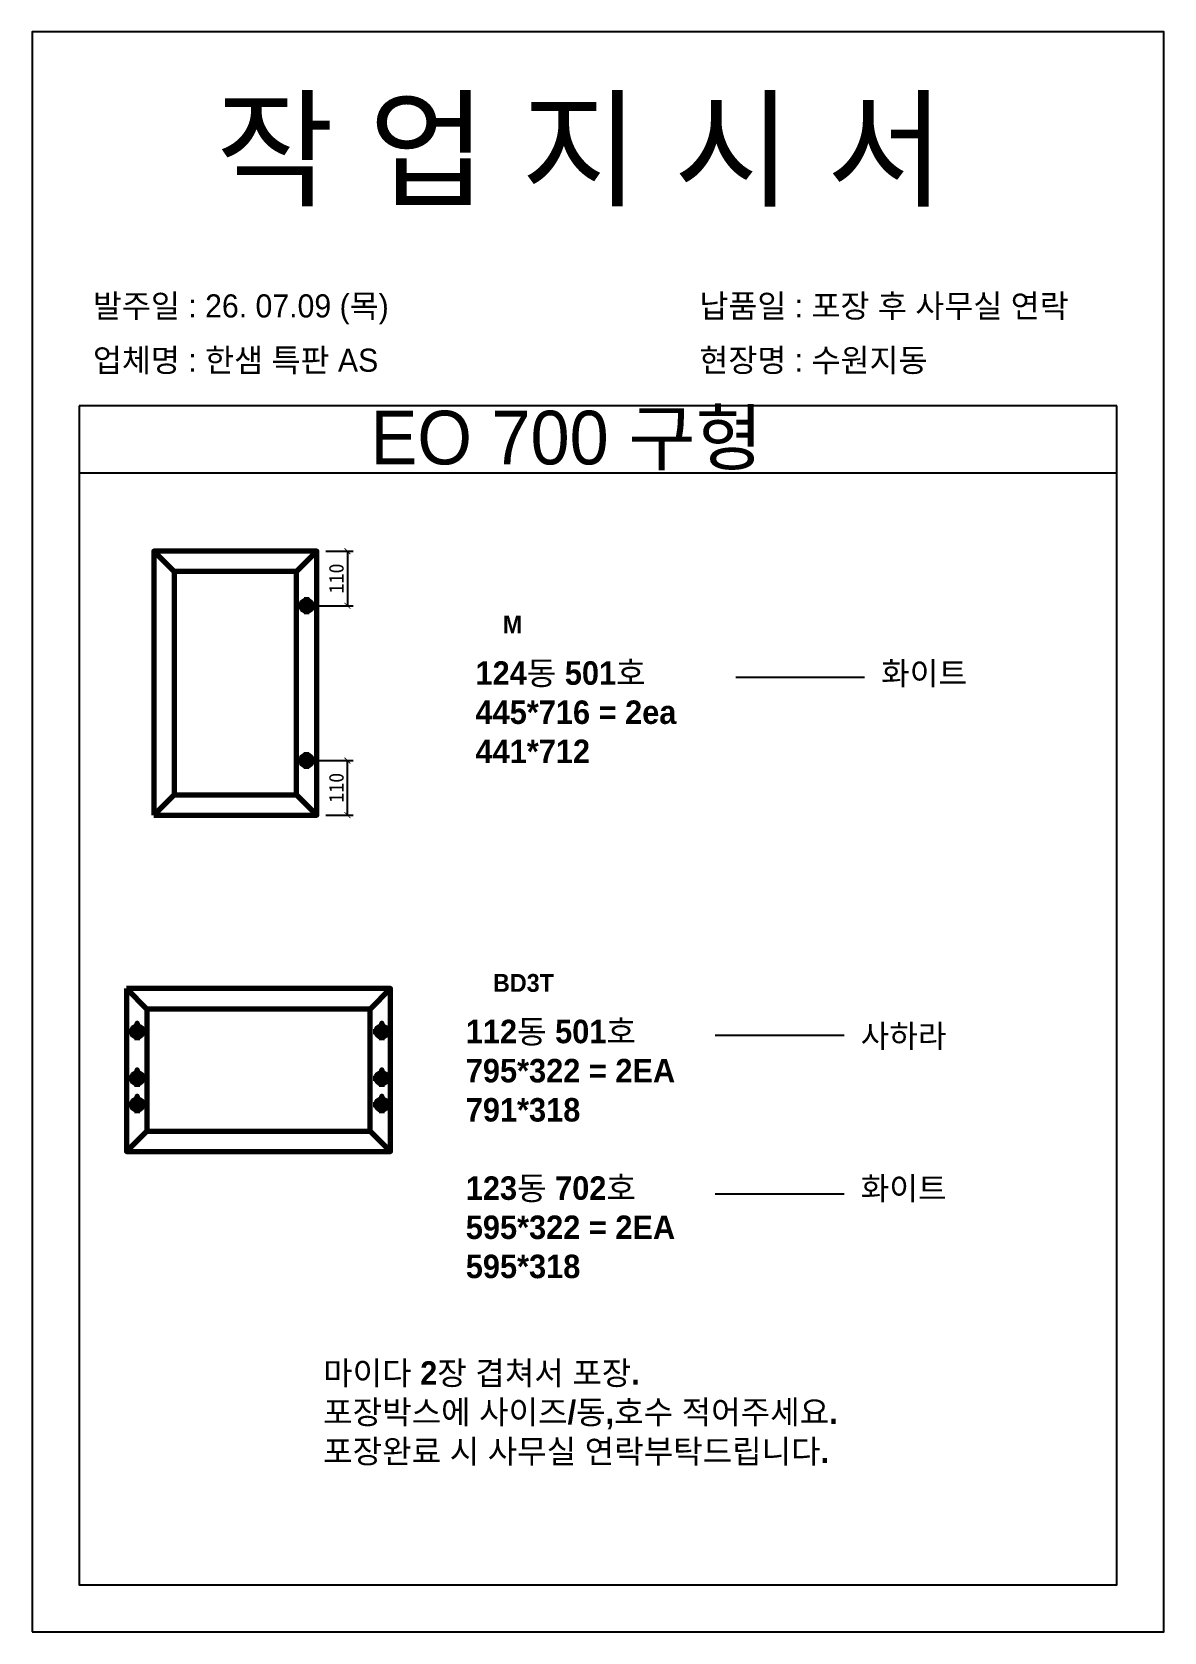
# Model space of a CAD drawing. Header units: millimetres. Extents: x -44117 to 256353, y -2095463 to 65325.
# Drawn here: x 122328 to 124251, y -1105307 to -1102587 of the extents above; entities that cross this region are included whole.
import ezdxf

# ---------------------------------------------------------------- set-up
doc = ezdxf.new("R2010")
doc.units = ezdxf.units.MM
doc.header["$LTSCALE"] = 10
doc.layers.add('Layer1', color=7, linetype='Continuous', lineweight=70)
doc.styles.add('MtX_Gulim', font='')
doc.styles.get('MtX_Gulim').set_extended_font_data('Gulim', bold=True)
doc.dimstyles.new('ISO-25', dxfattribs={"dimtxt": 2.5, "dimasz": 2.5, "dimexe": 1, "dimexo": 1, "dimtad": 1, "dimtxsty": 'Standard', "dimblk": 'ARCHTICK', "dimcen": 2.5, "dimadec": 0, "dimazin": 0, "dimtfac": 1, "dimtmove": 0, "dimatfit": 3, "dimfxl": 0, "dimarcsym": 0})

msp = doc.modelspace()

# ---------------------------------------------------------------- texts
at = {"linetype": 'Continuous', "style": 'MtX_Gulim'}
for s, height, p in [('M', 30.31593, (123127.75393, -1103609.33881)), ('화이트', 38.789472, (123770.68724, -1103696.73947)), ('BD3T', 30.315933, (123111.22506, -1104218.66743)), ('사하라', 38.789472, (123735.9576, -1104313.23236)), ('화이트', 38.789472, (123735.9576, -1104572.36893))]:
    msp.add_text(s, height=height, dxfattribs=at).set_placement(p)
at = {"attachment_point": 1}
for s, width, gutter_width, heights, insert, char_height in [('{\\fGulim|b0|i0|c129|p50;작 업 지 시 서}', 3786.0728481, 14.30944, [-178.40505], (122640.3637, -1102706.24931), 160.2657825), ('\\pt11;{\\fGulim|b0|i0|c129|p50;발주일 : 26. 07.09 (목)}', 3786.0728481, 14.30944, [39.49878], (122431.52082, -1103032.99303), 39.2651167), ('{\\fGulim|b0|i0|c129|p50;납품일 : 포장 후 사무실 연락}', 3786.0728481, 14.30944, [40.16974], (123461.77564, -1103032.99303), 39.2651167), ('{\\fGulim|b0|i0|c129|p50;업체명 : 한샘 특판 AS}', 3786.0728481, 14.30944, [41.34032], (122431.52082, -1103125.32464), 39.2651167), ('{\\fGulim|b0|i0|c129|p50;현장명 : 수원지동}', 3786.0728481, 14.30944, [45.21037], (123461.77564, -1103125.32464), 39.2651167), ('{\\fGulim|b0|i0|c129|p50;EO 700 구형}', 2155.3243433, 8.14604, [-101.80487], (122903.09719, -1103230.84463), 91.2356303), ('{\\f굴림|b1|i0|c129|p50;124동 501호\\P445*716 = 2ea\\P\\C1;441*712}', 12072.7918459, 155.2668, [-175.22967], (123081.55671, -1103656.81941), 39.9257485), ('{\\f굴림|b1|i0|c129|p50;112동 501호\\P795*322 = 2EA\\P\\C1;791*318\\P\\P\\C256;123동 702호\\P595*322 = 2EA\\P\\C1;595*318}', 12072.7918459, 155.2668, [-442.51038], (123065.02784, -1104266.14803), 39.9257485), ('{\\f굴림|b1|i0|c129|p50;마이다 2장 겹쳐서 포장.\\P포장박스에 사이즈/동,호수 적어주세요.\\P포장완료 시 사무실 연락부탁드립니다.}', 12072.7918459, 155.2668, [-183.04583], (122822.71345, -1104846.71422), 39.9257485)]:
    msp.add_mtext_dynamic_manual_height_columns(s, width=width, gutter_width=gutter_width, heights=heights, dxfattribs=dict(at, insert=insert, char_height=char_height))

# ---------------------------------------------------------------- blocks, each defined once
blk = doc.blocks.new('_ArchTick')
at = {"color": 0, "linetype": 'ByBlock', "const_width": 0.15}
blk.add_lwpolyline([(-0.5, -0.5), (0.5, 0.5)], dxfattribs=at)
blk = doc.blocks.new('*D7706')
at = {"color": 0, "lineweight": -2}
for p, q in [((122827.2, -1103469.6), (122873.9, -1103469.6)), ((122863.9, -1103469.6), (122863.9, -1103562.4)), ((122809.6, -1103562.4), (122873.9, -1103562.4))]:
    blk.add_line(p, q, dxfattribs=at)
at = {"layer": 'Defpoints', "color": 0}
for p in [(122812.2, -1103469.6), (122794.6, -1103562.4), (122863.9, -1103562.4)]:
    blk.add_point(p, dxfattribs=at)
at = {"color": 0, "lineweight": -2, "xscale": 10, "yscale": 10, "zscale": 10}
for p, rotation in [((122863.9, -1103469.6), 90), ((122863.9, -1103562.4), 270)]:
    blk.add_blockref('_ArchTick', p, dxfattribs=dict(at, rotation=rotation))
at = {"color": 0, "insert": (122845.2, -1103516), "char_height": 25, "attachment_point": 5, "rotation": 90}
blk.add_mtext('110', dxfattribs=at)
blk = doc.blocks.new('*D7707')
at = {"color": 0, "lineweight": -2}
for p, q in [((122809.6, -1103825.5), (122873.9, -1103825.5)), ((122863.9, -1103918.2), (122863.9, -1103825.5)), ((122827.2, -1103918.2), (122873.9, -1103918.2))]:
    blk.add_line(p, q, dxfattribs=at)
at = {"layer": 'Defpoints', "color": 0}
for p in [(122794.6, -1103825.5), (122863.9, -1103825.5), (122812.2, -1103918.2)]:
    blk.add_point(p, dxfattribs=at)
at = {"color": 0, "lineweight": -2, "xscale": 10, "yscale": 10, "zscale": 10}
for p, rotation in [((122863.9, -1103825.5), 90), ((122863.9, -1103918.2), 270)]:
    blk.add_blockref('_ArchTick', p, dxfattribs=dict(at, rotation=rotation))
at = {"color": 0, "insert": (122845.2, -1103871.8), "char_height": 25, "attachment_point": 5, "rotation": 90}
blk.add_mtext('110', dxfattribs=at)

# ---------------------------------------------------------------- dimensions: what is measured, and where the dimension line sits
for base, p1, p2, angle, picture, middle in [((122863.94101, -1103562.37204), (122812.24391, -1103469.6101), (122794.55466, -1103562.37204), 90, '*D7706', (122845.19101, -1103515.99107)), ((122863.94101, -1103825.46083), (122812.24391, -1103918.22278), (122794.55466, -1103825.46083), 270, '*D7707', (122845.19101, -1103871.8418))]:
    dim = msp.add_linear_dim(base=base, p1=p1, p2=p2, angle=angle, text='110', dimstyle='ISO-25', override={"dimscale": 10, "dimasz": 1, "dimexo": 1.5, "dimtxsty": 'Standard'})
    dim.commit()
    dim.dimension.update_dxf_attribs({"geometry": picture, "text_midpoint": middle})

# ---------------------------------------------------------------- linework, layer by layer
for p, q in [((124171.12332, -1103222.54234), (122408.19971, -1103222.54234)), ((124171.12332, -1103337.0179), (122408.19971, -1103337.0179)), ((123742.63155, -1103684.41457), (123523.56765, -1103684.41457)), ((123707.90191, -1104292.89293), (123488.83801, -1104292.89293)), ((123707.90191, -1104562.71554), (123488.83801, -1104562.71554))]:
    msp.add_line(p, q)
msp.add_lwpolyline([(122328.06682, -1105306.94797), (124251.25621, -1105306.94797), (124251.25621, -1102587.00869), (122328.06682, -1102587.00869)], close=True)
msp.add_lwpolyline([(122408.19971, -1103222.54234), (122408.19971, -1105226.81508), (124171.12332, -1105226.81508), (124171.12332, -1103222.54234)])
at = {"layer": 'Layer1'}
for p, q in [((122569.78746, -1103504.24673), (122535.15083, -1103469.6101)), ((122777.60727, -1103504.24673), (122812.24391, -1103469.6101)), ((122794.55466, -1103547.97494), (122794.55466, -1103576.76915)), ((122794.55466, -1103839.85794), (122794.55466, -1103811.06373)), ((122535.15083, -1103918.22278), (122569.78746, -1103883.58614)), ((122812.24391, -1103918.22278), (122777.60727, -1103883.58614)), ((122777.60727, -1103883.58614), (122812.24391, -1103918.22278)), ((122488.48125, -1104213.249), (122523.11788, -1104247.88564)), ((122902.45729, -1104247.88564), (122937.09393, -1104213.249)), ((122492.48965, -1104286.28078), (122521.28386, -1104286.28078)), ((122907.82612, -1104286.28078), (122936.62033, -1104286.28078)), ((122492.48965, -1104365.59126), (122521.28386, -1104365.59126)), ((122907.82612, -1104365.59126), (122936.62033, -1104365.59126)), ((122492.48965, -1104410.4643), (122521.28386, -1104410.4643)), ((122907.82612, -1104410.4643), (122936.62033, -1104410.4643)), ((122488.48125, -1104490.34209), (122523.11788, -1104455.70545)), ((122523.11788, -1104455.70545), (122488.48125, -1104490.34209)), ((122902.45729, -1104455.70545), (122937.09393, -1104490.34209))]:
    msp.add_line(p, q, dxfattribs=at)
for points in [[(122535.15083, -1103918.22278), (122812.24391, -1103918.22278), (122812.24391, -1103469.6101), (122535.15083, -1103469.6101)], [(122569.78746, -1103883.58614), (122777.60727, -1103883.58614), (122777.60727, -1103504.24673), (122569.78746, -1103504.24673)], [(122808.95176, -1103562.37204), (122780.15755, -1103562.37204)], [(122808.95176, -1103825.46083), (122780.15755, -1103825.46083)], [(122488.48125, -1104213.249), (122488.48125, -1104490.34209), (122937.09393, -1104490.34209), (122937.09393, -1104213.249)], [(122523.11788, -1104247.88564), (122523.11788, -1104455.70545), (122902.45729, -1104455.70545), (122902.45729, -1104247.88564)], [(122506.88675, -1104300.67788), (122506.88675, -1104271.88367)], [(122922.22322, -1104300.67788), (122922.22322, -1104271.88367)], [(122506.88675, -1104379.98837), (122506.88675, -1104351.19415)], [(122922.22322, -1104379.98837), (122922.22322, -1104351.19415)], [(122506.88675, -1104424.8614), (122506.88675, -1104396.06719)], [(122922.22322, -1104424.8614), (122922.22322, -1104396.06719)]]:
    msp.add_lwpolyline(points, close=True, dxfattribs=at)
for centre in [(122794.55466, -1103562.37204), (122794.55466, -1103825.46083), (122506.88675, -1104286.28078), (122922.22322, -1104286.28078), (122506.88675, -1104365.59126), (122922.22322, -1104365.59126), (122506.88675, -1104410.4643), (122922.22322, -1104410.4643)]:
    msp.add_circle(centre, 9.59807, dxfattribs=at)

msp.set_redraw_order([(e.dxf.handle, doc.entitydb.next_handle()) for e in msp.query("TEXT MTEXT ATTDEF DIMENSION ARC_DIMENSION")])  # texts and dimensions are drawn at this point

doc.saveas('drawing.dxf')
